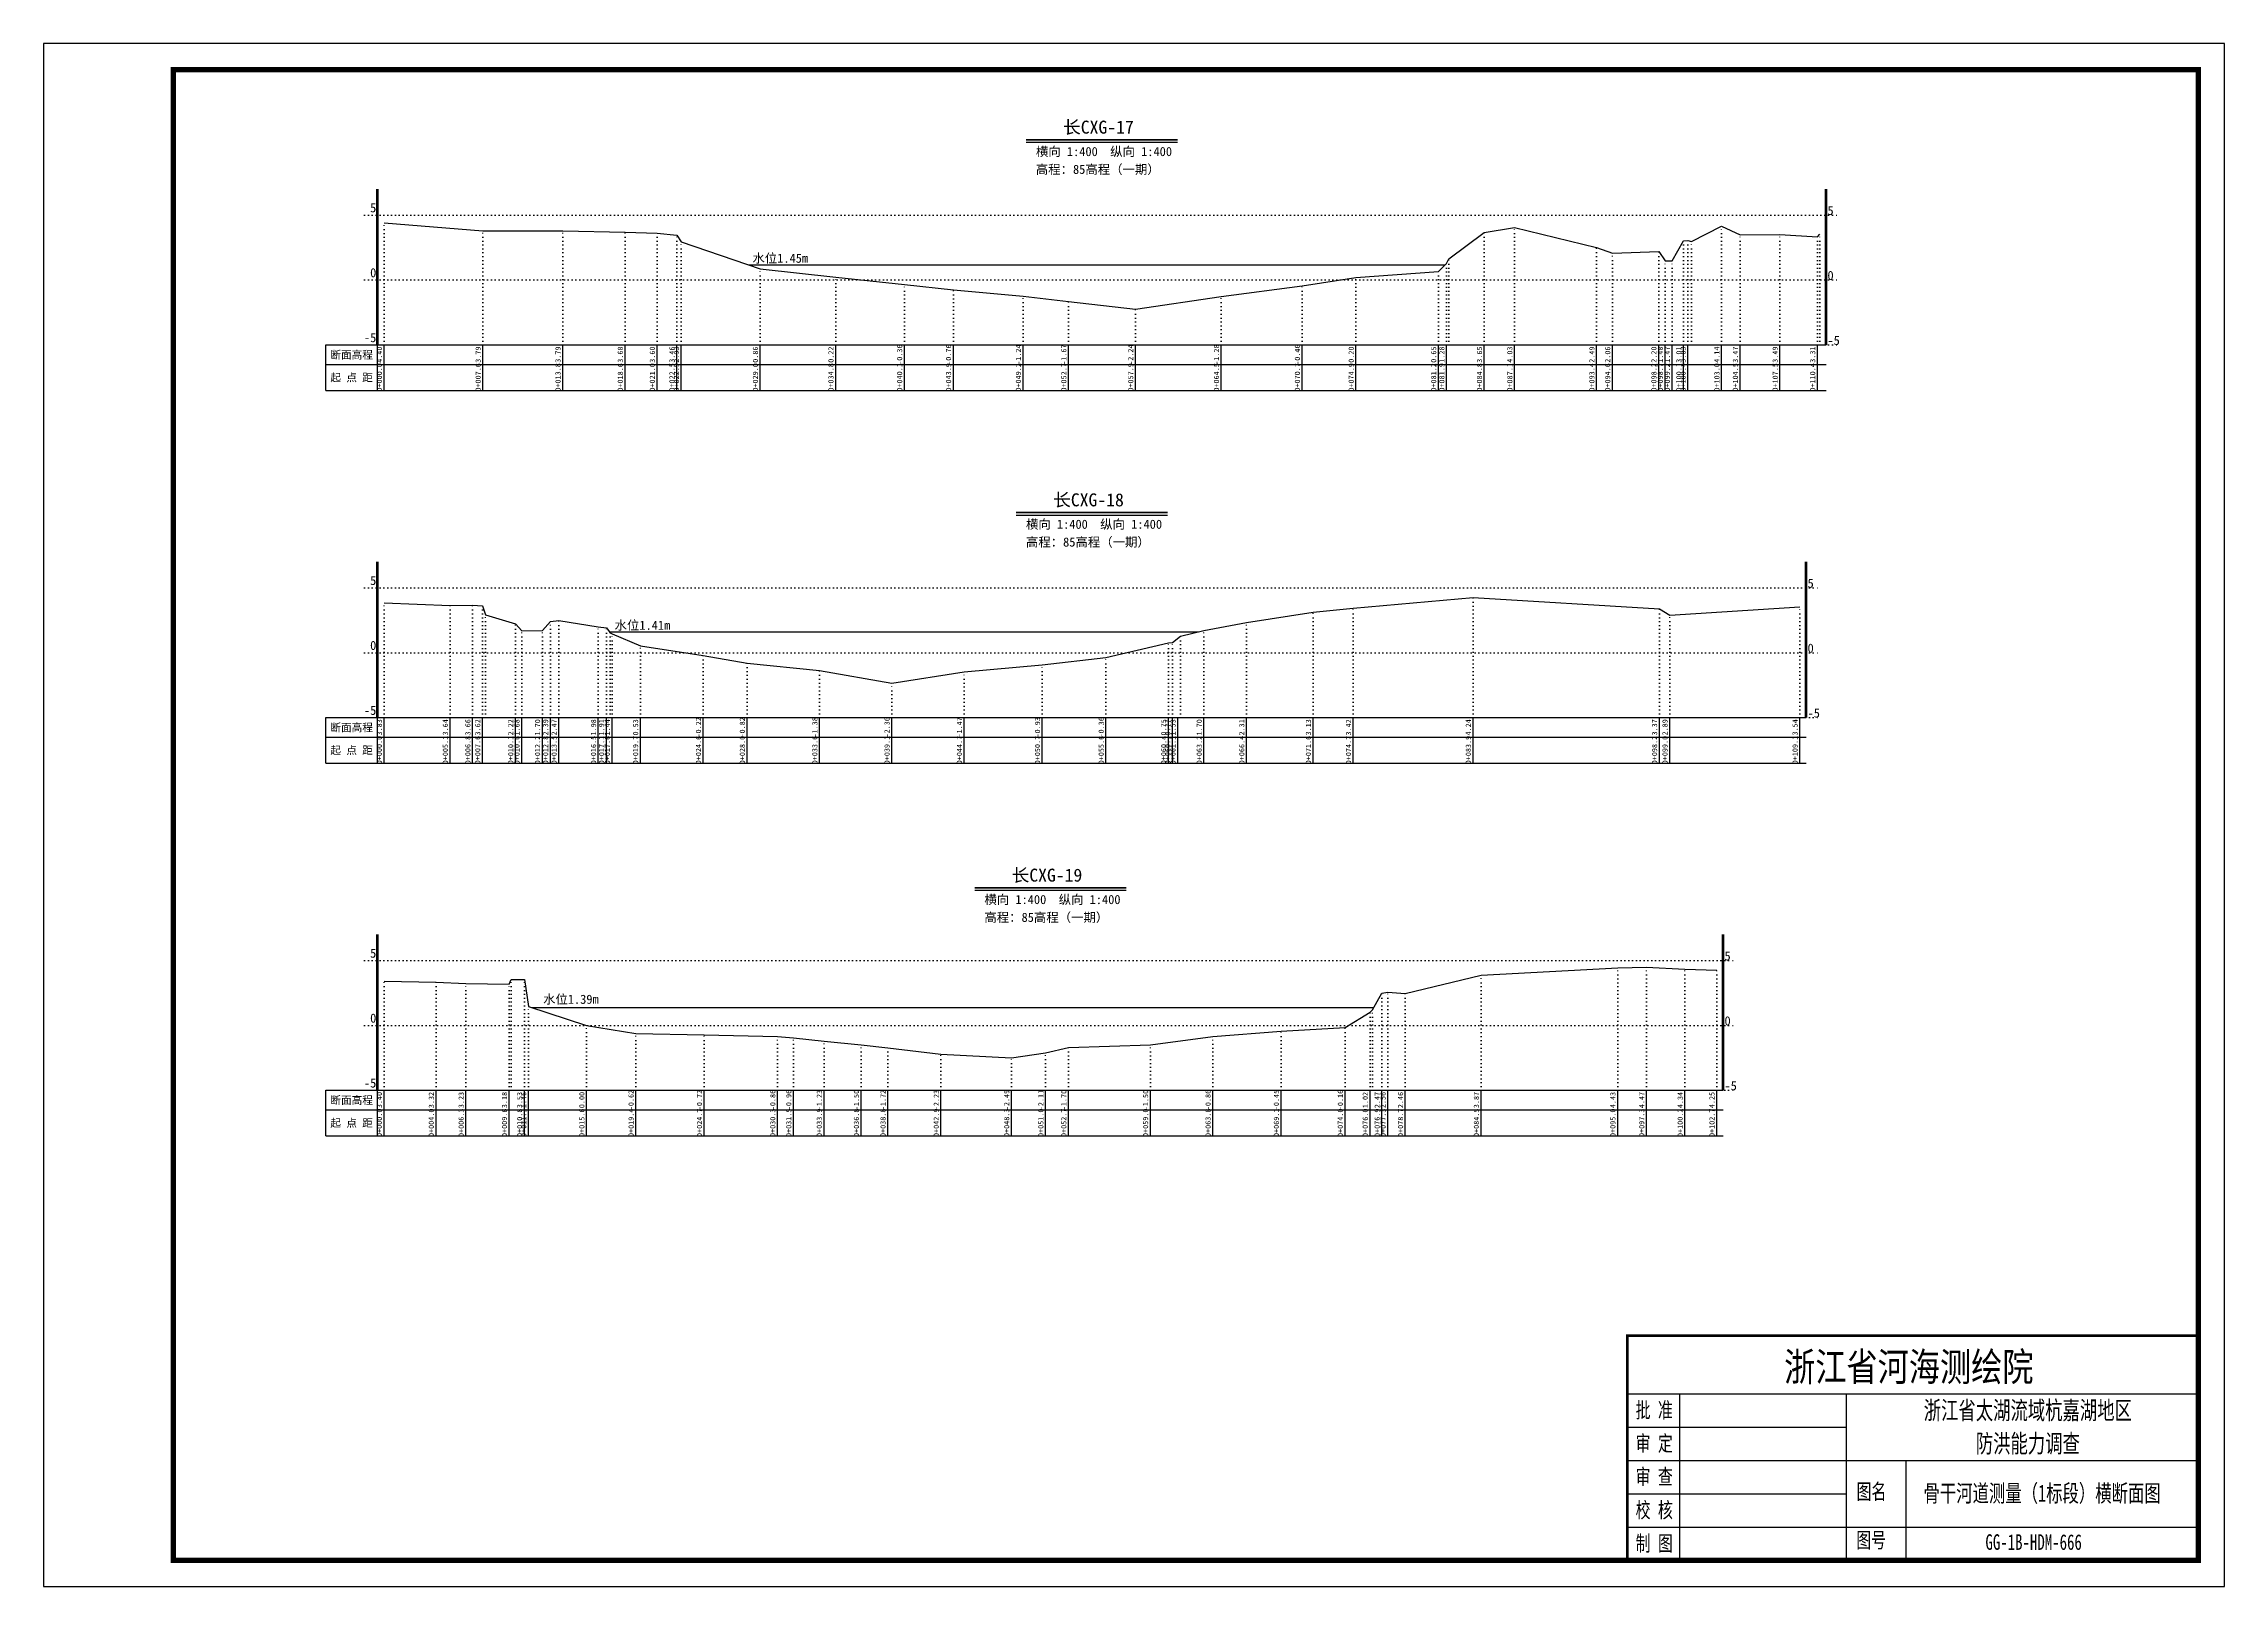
# Model space of a CAD drawing. Header units: millimetres. Extents: x 519117 to 521788, y 3371934 to 3372232.
# Drawn here: x 521368.3 to 521788.3, y 3371934.6 to 3372231.6 of the extents above; entities that cross this region are included whole.
import ezdxf
from ezdxf.enums import TextEntityAlignment as Align

# ---------------------------------------------------------------- set-up
doc = ezdxf.new("R2010")
doc.units = ezdxf.units.MM
doc.header["$LTSCALE"] = 0.4
doc.header["$MEASUREMENT"] = 0
doc.linetypes.add('X4', pattern=[1.6, 0, -1.6])
for name, color, linetype in [('DMX', 1, 'Continuous'), ('TEXT', 7, 'Continuous'), ('zdm1', 5, 'Continuous'), ('ZDMT5', 3, 'Continuous'), ('图层1', 4, 'Continuous'), ('图框', 7, 'Continuous'), ('断面名称', 5, 'Continuous'), ('比例尺', 3, 'Continuous')]:
    doc.layers.add(name, color=color, linetype=linetype)
doc.styles.add('HDM', font='仿宋_GB2312.ttf')
doc.styles.add('tk2', font='SimSun.ttf', dxfattribs={"width": 0.8})

msp = doc.modelspace()

# ---------------------------------------------------------------- linework, layer by layer
at = {"lineweight": 100, "const_width": 0.5}
msp.add_lwpolyline([(521783.26, 3371982.88), (521673.26, 3371982.88), (521673.26, 3371939.6), (521783.26, 3371939.6), (521783.26, 3371982.88)], dxfattribs=at)
at = {"layer": 'DMX', "linetype": 'Continuous', "flags": 128}
for points in [[(521433.84, 3372197.1), (521452.87, 3372195.58), (521468.24, 3372195.58), (521480.24, 3372195.3), (521486.42, 3372195.1), (521490.19, 3372194.75), (521491.07, 3372193.43), (521506.27, 3372188.25), (521520.82, 3372186.65), (521534.04, 3372185.2), (521543.47, 3372184.2), (521556.92, 3372183), (521565.67, 3372181.93), (521578.54, 3372180.5), (521595.07, 3372182.9), (521610.64, 3372184.95), (521621.02, 3372186.6), (521636.89, 3372187.73), (521638.47, 3372189.3), (521638.92, 3372190.2), (521645.72, 3372195.23), (521651.57, 3372196.18), (521667.37, 3372192.33), (521670.42, 3372191.25), (521679.32, 3372191.6), (521680.54, 3372189.8), (521681.89, 3372189.78), (521684.12, 3372193.63), (521684.94, 3372193.68), (521685.62, 3372193.5), (521691.44, 3372196.45), (521694.99, 3372194.78), (521702.67, 3372194.83), (521709.89, 3372194.38), (521710.32, 3372194.9)], [(521433.84, 3372123.93), (521446.54, 3372123.45), (521450.89, 3372123.5), (521452.79, 3372123.4), (521453.39, 3372121.63), (521459.14, 3372119.9), (521460.34, 3372118.55), (521464.32, 3372118.6), (521465.87, 3372120.33), (521467.49, 3372120.53), (521475.09, 3372119.3), (521476.64, 3372119.13), (521477.37, 3372118.15), (521477.74, 3372117.95), (521483.19, 3372115.68), (521495.29, 3372113.8), (521503.74, 3372112.3), (521517.72, 3372110.9), (521531.62, 3372108.45), (521545.54, 3372110.68), (521560.59, 3372112.03), (521572.87, 3372113.45), (521584.89, 3372116.23), (521585.67, 3372116.28), (521587.19, 3372117.55), (521587.19, 3372117.55), (521591.74, 3372118.6), (521599.94, 3372120.13), (521612.77, 3372122.18), (521620.49, 3372122.9), (521643.57, 3372124.95), (521679.44, 3372122.78), (521681.44, 3372121.58), (521706.49, 3372123.2)], [(521433.84, 3372051.1), (521443.84, 3372050.9), (521449.59, 3372050.68), (521457.94, 3372050.55), (521458.34, 3372051.43), (521460.87, 3372051.43), (521461.64, 3372046.25), (521472.84, 3372042.6), (521482.32, 3372041.05), (521495.49, 3372040.8), (521509.62, 3372040.45), (521512.69, 3372040.2), (521518.57, 3372039.53), (521525.72, 3372038.85), (521530.84, 3372038.3), (521541.09, 3372037.03), (521554.67, 3372036.38), (521561.24, 3372037.33), (521565.67, 3372038.35), (521581.42, 3372038.85), (521593.44, 3372040.45), (521606.59, 3372041.48), (521618.92, 3372042.2), (521623.72, 3372045.15), (521624.22, 3372045.6), (521626.02, 3372048.78), (521627.14, 3372049), (521630.52, 3372048.75), (521645.12, 3372052.28), (521671.42, 3372053.68), (521676.97, 3372053.78), (521684.37, 3372053.45), (521690.49, 3372053.23)]]:
    msp.add_lwpolyline(points, dxfattribs=at)
at = {"layer": 'TEXT', "color": 0}
for p, q in [((521673.26, 3371971.68, 0), (521783.26, 3371971.68, 0)), ((521683.35, 3371971.68, 0), (521683.35, 3371946.02, 0)), ((521715.43, 3371971.68, 0), (521715.43, 3371946.02, 0)), ((521673.26, 3371965.27, 0), (521715.43, 3371965.27, 0)), ((521673.26, 3371958.85, 0), (521715.43, 3371958.85, 0)), ((521715.43, 3371958.85, 0), (521783.26, 3371958.85, 0)), ((521726.92, 3371958.85, 0), (521726.92, 3371939.6, 0)), ((521673.26, 3371952.43, 0), (521715.43, 3371952.43, 0)), ((521673.26, 3371946.02, 0), (521783.26, 3371946.02, 0)), ((521683.35, 3371946.02, 0), (521683.35, 3371939.6, 0)), ((521715.43, 3371946.02, 0), (521715.43, 3371939.6, 0))]:
    msp.add_line(p, q, dxfattribs=at)
at = {"layer": 'zdm1', "linetype": 'Continuous'}
for p, q in [((521432.47, 3372173.6), (521432.47, 3372203.6)), ((521432.72, 3372173.6), (521432.72, 3372203.6)), ((521711.44, 3372173.6), (521711.44, 3372203.6)), ((521711.69, 3372173.6), (521711.69, 3372203.6)), ((521422.59, 3372164.85), (521422.59, 3372173.6)), ((521422.59, 3372173.6), (521433.84, 3372173.6)), ((521432.59, 3372164.85), (521432.59, 3372173.6)), ((521433.84, 3372173.6), (521711.57, 3372173.6)), ((521422.59, 3372169.85), (521711.57, 3372169.85)), ((521422.59, 3372164.85), (521711.57, 3372164.85)), ((521432.47, 3372101.85), (521432.47, 3372131.85)), ((521432.72, 3372101.85), (521432.72, 3372131.85)), ((521707.62, 3372101.85), (521707.62, 3372131.85)), ((521707.87, 3372101.85), (521707.87, 3372131.85)), ((521422.59, 3372093.1), (521422.59, 3372101.85)), ((521422.59, 3372101.85), (521433.84, 3372101.85)), ((521432.59, 3372093.1), (521432.59, 3372101.85)), ((521433.84, 3372101.85), (521707.74, 3372101.85)), ((521422.59, 3372098.1), (521707.74, 3372098.1)), ((521422.59, 3372093.1), (521707.74, 3372093.1)), ((521432.47, 3372030.1), (521432.47, 3372060.1)), ((521432.72, 3372030.1), (521432.72, 3372060.1)), ((521691.62, 3372030.1), (521691.62, 3372060.1)), ((521691.87, 3372030.1), (521691.87, 3372060.1)), ((521422.59, 3372021.35), (521422.59, 3372030.1)), ((521422.59, 3372030.1), (521433.84, 3372030.1)), ((521432.59, 3372021.35), (521432.59, 3372030.1)), ((521433.84, 3372030.1), (521691.74, 3372030.1)), ((521422.59, 3372026.35), (521691.74, 3372026.35)), ((521422.59, 3372021.35), (521691.74, 3372021.35))]:
    msp.add_line(p, q, dxfattribs=at)
at = {"layer": 'zdm1', "linetype": 'X4'}
for p, q in [((521430.09, 3372198.6), (521714.07, 3372198.6)), ((521430.09, 3372186.1), (521714.07, 3372186.1)), ((521430.09, 3372173.6), (521714.07, 3372173.6)), ((521430.09, 3372126.85), (521710.24, 3372126.85)), ((521430.09, 3372114.35), (521710.24, 3372114.35)), ((521430.09, 3372101.85), (521710.24, 3372101.85)), ((521430.09, 3372055.1), (521694.24, 3372055.1)), ((521430.09, 3372042.6), (521694.24, 3372042.6)), ((521430.09, 3372030.1), (521694.24, 3372030.1))]:
    msp.add_line(p, q, dxfattribs=at)
at = {"layer": 'zdm1', "linetype": 'Continuous', "flags": 128}
for points in [[(521432.59, 3372201.1, 0.25, 0.25, 0), (521432.59, 3372203.6, 0.25, 0.25, 0)], [(521711.57, 3372201.1, 0.25, 0.25, 0), (521711.57, 3372203.6, 0.25, 0.25, 0)], [(521432.59, 3372196.1, 0.25, 0.25, 0), (521432.59, 3372198.6, 0.25, 0.25, 0)], [(521711.57, 3372196.1, 0.25, 0.25, 0), (521711.57, 3372198.6, 0.25, 0.25, 0)], [(521432.59, 3372191.1, 0.25, 0.25, 0), (521432.59, 3372193.6, 0.25, 0.25, 0)], [(521711.57, 3372191.1, 0.25, 0.25, 0), (521711.57, 3372193.6, 0.25, 0.25, 0)], [(521432.59, 3372186.1, 0.25, 0.25, 0), (521432.59, 3372188.6, 0.25, 0.25, 0)], [(521711.57, 3372186.1, 0.25, 0.25, 0), (521711.57, 3372188.6, 0.25, 0.25, 0)], [(521432.59, 3372181.1, 0.25, 0.25, 0), (521432.59, 3372183.6, 0.25, 0.25, 0)], [(521711.57, 3372181.1, 0.25, 0.25, 0), (521711.57, 3372183.6, 0.25, 0.25, 0)], [(521432.59, 3372176.1, 0.25, 0.25, 0), (521432.59, 3372178.6, 0.25, 0.25, 0)], [(521711.57, 3372176.1, 0.25, 0.25, 0), (521711.57, 3372178.6, 0.25, 0.25, 0)], [(521432.59, 3372129.35, 0.25, 0.25, 0), (521432.59, 3372131.85, 0.25, 0.25, 0)], [(521707.74, 3372129.35, 0.25, 0.25, 0), (521707.74, 3372131.85, 0.25, 0.25, 0)], [(521432.59, 3372124.35, 0.25, 0.25, 0), (521432.59, 3372126.85, 0.25, 0.25, 0)], [(521707.74, 3372124.35, 0.25, 0.25, 0), (521707.74, 3372126.85, 0.25, 0.25, 0)], [(521432.59, 3372119.35, 0.25, 0.25, 0), (521432.59, 3372121.85, 0.25, 0.25, 0)], [(521707.74, 3372119.35, 0.25, 0.25, 0), (521707.74, 3372121.85, 0.25, 0.25, 0)], [(521432.59, 3372114.35, 0.25, 0.25, 0), (521432.59, 3372116.85, 0.25, 0.25, 0)], [(521707.74, 3372114.35, 0.25, 0.25, 0), (521707.74, 3372116.85, 0.25, 0.25, 0)], [(521432.59, 3372109.35, 0.25, 0.25, 0), (521432.59, 3372111.85, 0.25, 0.25, 0)], [(521707.74, 3372109.35, 0.25, 0.25, 0), (521707.74, 3372111.85, 0.25, 0.25, 0)], [(521432.59, 3372104.35, 0.25, 0.25, 0), (521432.59, 3372106.85, 0.25, 0.25, 0)], [(521707.74, 3372104.35, 0.25, 0.25, 0), (521707.74, 3372106.85, 0.25, 0.25, 0)], [(521432.59, 3372057.6, 0.25, 0.25, 0), (521432.59, 3372060.1, 0.25, 0.25, 0)], [(521691.74, 3372057.6, 0.25, 0.25, 0), (521691.74, 3372060.1, 0.25, 0.25, 0)], [(521432.59, 3372052.6, 0.25, 0.25, 0), (521432.59, 3372055.1, 0.25, 0.25, 0)], [(521691.74, 3372052.6, 0.25, 0.25, 0), (521691.74, 3372055.1, 0.25, 0.25, 0)], [(521432.59, 3372047.6, 0.25, 0.25, 0), (521432.59, 3372050.1, 0.25, 0.25, 0)], [(521691.74, 3372047.6, 0.25, 0.25, 0), (521691.74, 3372050.1, 0.25, 0.25, 0)], [(521432.59, 3372042.6, 0.25, 0.25, 0), (521432.59, 3372045.1, 0.25, 0.25, 0)], [(521691.74, 3372042.6, 0.25, 0.25, 0), (521691.74, 3372045.1, 0.25, 0.25, 0)], [(521432.59, 3372037.6, 0.25, 0.25, 0), (521432.59, 3372040.1, 0.25, 0.25, 0)], [(521691.74, 3372037.6, 0.25, 0.25, 0), (521691.74, 3372040.1, 0.25, 0.25, 0)], [(521432.59, 3372032.6, 0.25, 0.25, 0), (521432.59, 3372035.1, 0.25, 0.25, 0)], [(521691.74, 3372032.6, 0.25, 0.25, 0), (521691.74, 3372035.1, 0.25, 0.25, 0)]]:
    msp.add_lwpolyline(points, format="xyseb", dxfattribs=at)
at = {"layer": 'ZDMT5', "linetype": 'X4'}
for p, q in [((521433.84, 3372173.6), (521433.84, 3372197.1)), ((521452.87, 3372173.6), (521452.87, 3372195.58)), ((521468.24, 3372173.6), (521468.24, 3372195.58)), ((521480.24, 3372173.6), (521480.24, 3372195.3)), ((521486.42, 3372173.6), (521486.42, 3372195.1)), ((521490.19, 3372173.6), (521490.19, 3372194.75)), ((521491.07, 3372173.6), (521491.07, 3372193.43)), ((521645.72, 3372173.6), (521645.72, 3372195.23)), ((521651.57, 3372173.6), (521651.57, 3372196.18)), ((521684.12, 3372173.6), (521684.12, 3372193.63)), ((521684.94, 3372173.6), (521684.94, 3372193.68)), ((521685.62, 3372173.6), (521685.62, 3372193.5)), ((521691.44, 3372173.6), (521691.44, 3372196.45)), ((521694.99, 3372173.6), (521694.99, 3372194.78)), ((521702.67, 3372173.6), (521702.67, 3372194.83)), ((521709.89, 3372173.6), (521709.89, 3372194.38)), ((521710.32, 3372173.6), (521710.32, 3372194.9)), ((521638.47, 3372173.6), (521638.47, 3372189.3)), ((521638.92, 3372173.6), (521638.92, 3372190.2)), ((521667.37, 3372173.6), (521667.37, 3372192.33)), ((521670.42, 3372173.6), (521670.42, 3372191.25)), ((521679.32, 3372173.6), (521679.32, 3372191.6)), ((521680.54, 3372173.6), (521680.54, 3372189.8)), ((521681.89, 3372173.6), (521681.89, 3372189.78)), ((521506.27, 3372173.6), (521506.27, 3372188.25)), ((521520.82, 3372173.6), (521520.82, 3372186.65)), ((521534.04, 3372173.6), (521534.04, 3372185.2)), ((521543.47, 3372173.6), (521543.47, 3372184.2)), ((521610.64, 3372173.6), (521610.64, 3372184.95)), ((521621.02, 3372173.6), (521621.02, 3372186.6)), ((521636.89, 3372173.6), (521636.89, 3372187.73)), ((521556.92, 3372173.6), (521556.92, 3372183)), ((521565.67, 3372173.6), (521565.67, 3372181.93)), ((521578.54, 3372173.6), (521578.54, 3372180.5)), ((521595.07, 3372173.6), (521595.07, 3372182.9)), ((521433.84, 3372101.85), (521433.84, 3372123.93)), ((521446.54, 3372101.85), (521446.54, 3372123.45)), ((521450.89, 3372101.85), (521450.89, 3372123.5)), ((521452.79, 3372101.85), (521452.79, 3372123.4)), ((521453.39, 3372101.85), (521453.39, 3372121.63)), ((521612.77, 3372101.85), (521612.77, 3372122.18)), ((521620.49, 3372101.85), (521620.49, 3372122.9)), ((521643.57, 3372101.85), (521643.57, 3372124.95)), ((521679.44, 3372101.85), (521679.44, 3372122.78)), ((521681.44, 3372101.85), (521681.44, 3372121.58)), ((521706.49, 3372101.85), (521706.49, 3372123.2)), ((521459.14, 3372101.85), (521459.14, 3372119.9)), ((521460.34, 3372101.85), (521460.34, 3372118.55)), ((521464.32, 3372101.85), (521464.32, 3372118.6)), ((521465.87, 3372101.85), (521465.87, 3372120.33)), ((521467.49, 3372101.85), (521467.49, 3372120.53)), ((521475.09, 3372101.85), (521475.09, 3372119.3)), ((521476.64, 3372101.85), (521476.64, 3372119.13)), ((521477.37, 3372101.85), (521477.37, 3372118.15)), ((521477.74, 3372101.85), (521477.74, 3372117.95)), ((521587.19, 3372101.85), (521587.19, 3372117.55)), ((521591.74, 3372101.85), (521591.74, 3372118.6)), ((521599.94, 3372101.85), (521599.94, 3372120.13)), ((521483.19, 3372101.85), (521483.19, 3372115.68)), ((521495.29, 3372101.85), (521495.29, 3372113.8)), ((521572.87, 3372101.85), (521572.87, 3372113.45)), ((521584.89, 3372101.85), (521584.89, 3372116.23)), ((521585.67, 3372101.85), (521585.67, 3372116.28)), ((521503.74, 3372101.85), (521503.74, 3372112.3)), ((521517.72, 3372101.85), (521517.72, 3372110.9)), ((521545.54, 3372101.85), (521545.54, 3372110.68)), ((521560.59, 3372101.85), (521560.59, 3372112.03)), ((521531.62, 3372101.85), (521531.62, 3372108.45)), ((521433.84, 3372030.1), (521433.84, 3372051.1)), ((521443.84, 3372030.1), (521443.84, 3372050.9)), ((521449.59, 3372030.1), (521449.59, 3372050.68)), ((521457.94, 3372030.1), (521457.94, 3372050.55)), ((521458.34, 3372030.1), (521458.34, 3372051.43)), ((521460.87, 3372030.1), (521460.87, 3372051.43)), ((521645.12, 3372030.1), (521645.12, 3372052.28)), ((521671.42, 3372030.1), (521671.42, 3372053.68)), ((521676.97, 3372030.1), (521676.97, 3372053.78)), ((521684.37, 3372030.1), (521684.37, 3372053.45)), ((521690.49, 3372030.1), (521690.49, 3372053.23)), ((521461.64, 3372030.1), (521461.64, 3372046.25)), ((521624.22, 3372030.1), (521624.22, 3372045.6)), ((521626.02, 3372030.1), (521626.02, 3372048.78)), ((521627.14, 3372030.1), (521627.14, 3372049)), ((521630.52, 3372030.1), (521630.52, 3372048.75)), ((521472.84, 3372030.1), (521472.84, 3372042.6)), ((521606.59, 3372030.1), (521606.59, 3372041.48)), ((521618.92, 3372030.1), (521618.92, 3372042.2)), ((521623.72, 3372030.1), (521623.72, 3372045.15)), ((521482.32, 3372030.1), (521482.32, 3372041.05)), ((521495.49, 3372030.1), (521495.49, 3372040.8)), ((521509.62, 3372030.1), (521509.62, 3372040.45)), ((521512.69, 3372030.1), (521512.69, 3372040.2)), ((521518.57, 3372030.1), (521518.57, 3372039.53)), ((521525.72, 3372030.1), (521525.72, 3372038.85)), ((521530.84, 3372030.1), (521530.84, 3372038.3)), ((521561.24, 3372030.1), (521561.24, 3372037.33)), ((521565.67, 3372030.1), (521565.67, 3372038.35)), ((521581.42, 3372030.1), (521581.42, 3372038.85)), ((521593.44, 3372030.1), (521593.44, 3372040.45)), ((521541.09, 3372030.1), (521541.09, 3372037.03)), ((521554.67, 3372030.1), (521554.67, 3372036.38))]:
    msp.add_line(p, q, dxfattribs=at)
at = {"layer": 'ZDMT5', "linetype": 'Continuous'}
for p, q in [((521433.84, 3372164.85), (521433.84, 3372173.6)), ((521452.87, 3372164.85), (521452.87, 3372173.6)), ((521468.24, 3372164.85), (521468.24, 3372173.6)), ((521480.24, 3372164.85), (521480.24, 3372173.6)), ((521486.42, 3372164.85), (521486.42, 3372173.6)), ((521490.19, 3372164.85), (521490.19, 3372173.6)), ((521491.07, 3372164.85), (521491.07, 3372173.6)), ((521506.27, 3372164.85), (521506.27, 3372173.6)), ((521520.82, 3372164.85), (521520.82, 3372173.6)), ((521534.04, 3372164.85), (521534.04, 3372173.6)), ((521543.47, 3372164.85), (521543.47, 3372173.6)), ((521556.92, 3372164.85), (521556.92, 3372173.6)), ((521565.67, 3372164.85), (521565.67, 3372173.6)), ((521578.54, 3372164.85), (521578.54, 3372173.6)), ((521595.07, 3372164.85), (521595.07, 3372173.6)), ((521610.64, 3372164.85), (521610.64, 3372173.6)), ((521621.02, 3372164.85), (521621.02, 3372173.6)), ((521636.89, 3372164.85), (521636.89, 3372173.6)), ((521638.47, 3372164.85), (521638.47, 3372173.6)), ((521645.72, 3372164.85), (521645.72, 3372173.6)), ((521651.57, 3372164.85), (521651.57, 3372173.6)), ((521667.37, 3372164.85), (521667.37, 3372173.6)), ((521670.42, 3372164.85), (521670.42, 3372173.6)), ((521679.32, 3372164.85), (521679.32, 3372173.6)), ((521680.54, 3372164.85), (521680.54, 3372173.6)), ((521681.89, 3372164.85), (521681.89, 3372173.6)), ((521684.12, 3372164.85), (521684.12, 3372173.6)), ((521684.94, 3372164.85), (521684.94, 3372173.6)), ((521691.44, 3372164.85), (521691.44, 3372173.6)), ((521694.99, 3372164.85), (521694.99, 3372173.6)), ((521702.67, 3372164.85), (521702.67, 3372173.6)), ((521709.89, 3372164.85), (521709.89, 3372173.6)), ((521433.84, 3372093.1), (521433.84, 3372101.85)), ((521446.54, 3372093.1), (521446.54, 3372101.85)), ((521450.89, 3372093.1), (521450.89, 3372101.85)), ((521452.79, 3372093.1), (521452.79, 3372101.85)), ((521459.14, 3372093.1), (521459.14, 3372101.85)), ((521460.34, 3372093.1), (521460.34, 3372101.85)), ((521464.32, 3372093.1), (521464.32, 3372101.85)), ((521465.87, 3372093.1), (521465.87, 3372101.85)), ((521467.49, 3372093.1), (521467.49, 3372101.85)), ((521475.09, 3372093.1), (521475.09, 3372101.85)), ((521476.64, 3372093.1), (521476.64, 3372101.85)), ((521477.74, 3372093.1), (521477.74, 3372101.85)), ((521483.19, 3372093.1), (521483.19, 3372101.85)), ((521495.29, 3372093.1), (521495.29, 3372101.85)), ((521503.74, 3372093.1), (521503.74, 3372101.85)), ((521517.72, 3372093.1), (521517.72, 3372101.85)), ((521531.62, 3372093.1), (521531.62, 3372101.85)), ((521545.54, 3372093.1), (521545.54, 3372101.85)), ((521560.59, 3372093.1), (521560.59, 3372101.85)), ((521572.87, 3372093.1), (521572.87, 3372101.85)), ((521584.89, 3372093.1), (521584.89, 3372101.85)), ((521585.67, 3372093.1), (521585.67, 3372101.85)), ((521586.69, 3372093.1), (521586.69, 3372101.85)), ((521591.74, 3372093.1), (521591.74, 3372101.85)), ((521599.94, 3372093.1), (521599.94, 3372101.85)), ((521612.77, 3372093.1), (521612.77, 3372101.85)), ((521620.49, 3372093.1), (521620.49, 3372101.85)), ((521643.57, 3372093.1), (521643.57, 3372101.85)), ((521679.44, 3372093.1), (521679.44, 3372101.85)), ((521681.44, 3372093.1), (521681.44, 3372101.85)), ((521706.49, 3372093.1), (521706.49, 3372101.85)), ((521433.84, 3372021.35), (521433.84, 3372030.1)), ((521443.84, 3372021.35), (521443.84, 3372030.1)), ((521449.59, 3372021.35), (521449.59, 3372030.1)), ((521457.94, 3372021.35), (521457.94, 3372030.1)), ((521460.87, 3372021.35), (521460.87, 3372030.1)), ((521461.64, 3372021.35), (521461.64, 3372030.1)), ((521472.84, 3372021.35), (521472.84, 3372030.1)), ((521482.32, 3372021.35), (521482.32, 3372030.1)), ((521495.49, 3372021.35), (521495.49, 3372030.1)), ((521509.62, 3372021.35), (521509.62, 3372030.1)), ((521512.69, 3372021.35), (521512.69, 3372030.1)), ((521518.57, 3372021.35), (521518.57, 3372030.1)), ((521525.72, 3372021.35), (521525.72, 3372030.1)), ((521530.84, 3372021.35), (521530.84, 3372030.1)), ((521541.09, 3372021.35), (521541.09, 3372030.1)), ((521554.67, 3372021.35), (521554.67, 3372030.1)), ((521561.24, 3372021.35), (521561.24, 3372030.1)), ((521565.67, 3372021.35), (521565.67, 3372030.1)), ((521581.42, 3372021.35), (521581.42, 3372030.1)), ((521593.44, 3372021.35), (521593.44, 3372030.1)), ((521606.59, 3372021.35), (521606.59, 3372030.1)), ((521618.92, 3372021.35), (521618.92, 3372030.1)), ((521623.72, 3372021.35), (521623.72, 3372030.1)), ((521626.02, 3372021.35), (521626.02, 3372030.1)), ((521627.14, 3372021.35), (521627.14, 3372030.1)), ((521630.52, 3372021.35), (521630.52, 3372030.1)), ((521645.12, 3372021.35), (521645.12, 3372030.1)), ((521671.42, 3372021.35), (521671.42, 3372030.1)), ((521676.97, 3372021.35), (521676.97, 3372030.1)), ((521684.37, 3372021.35), (521684.37, 3372030.1)), ((521690.49, 3372021.35), (521690.49, 3372030.1))]:
    msp.add_line(p, q, dxfattribs=at)
at = {"layer": '图层1', "color": 6, "linetype": 'Continuous', "flags": 128}
for points in [[(521504.06, 3372189), (521638.17, 3372189)], [(521477.21, 3372118.36), (521590.68, 3372118.36)], [(521462.2, 3372046.07), (521624.48, 3372046.07)]]:
    msp.add_lwpolyline(points, dxfattribs=at)
at = {"layer": '图框', "flags": 128}
msp.add_lwpolyline([(521368.26, 3371934.6), (521788.26, 3371934.6), (521788.26, 3372231.6), (521368.26, 3372231.6)], close=True, dxfattribs=at)
at = {"layer": '图框', "const_width": 1, "flags": 128}
msp.add_lwpolyline([(521393.26, 3371939.6), (521783.26, 3371939.6), (521783.26, 3372226.6), (521393.26, 3372226.6)], close=True, dxfattribs=at)
at = {"layer": '比例尺', "color": 3, "linetype": 'Continuous', "lineweight": 40}
for p, q in [((521557.52, 3372213.1), (521586.64, 3372213.1)), ((521555.6, 3372141.35), (521584.73, 3372141.35)), ((521547.6, 3372069.1), (521576.73, 3372069.1))]:
    msp.add_line(p, q, dxfattribs=at)
at = {"layer": '比例尺', "color": 3, "linetype": 'Continuous'}
for p, q in [((521557.52, 3372212.6), (521586.64, 3372212.6)), ((521555.6, 3372140.85), (521584.73, 3372140.85)), ((521547.6, 3372068.6), (521576.73, 3372068.6))]:
    msp.add_line(p, q, dxfattribs=at)

# ---------------------------------------------------------------- texts
at = {"layer": 'TEXT', "color": 7, "ltscale": 8, "style": 'tk2'}
for tag, p, s, height, width in [('浙江省河海测绘院', (521703.48, 3371974.12, 0), '（单位名称）', 5.5, 0.8), ('批 准', (521674.88, 3371967.05, 0), '批准', 3, 0.7), ('审 定', (521674.88, 3371960.64, 0), '审定', 3, 0.7), ('审 查', (521674.88, 3371954.22, 0), '审 查', 3, 0.7), ('图名', (521717.42, 3371951.35, 0), '审查', 3, 0.7), ('校 核', (521674.88, 3371947.8, 0), '校 核', 3, 0.7), ('制 图', (521674.88, 3371941.39, 0), '制 图', 3, 0.7), ('图号', (521717.37, 3371942.02, 0), '图号', 3, 0.7)]:
    msp.add_attdef(tag, p, s, height=height, dxfattribs=dict(at, width=width))
at = {"layer": 'TEXT', "color": 0, "style": 'tk2', "width": 0.7}
for tag, text, height, p in [('浙江省太湖流域杭嘉湖地区', '浙江省太湖流域杭嘉湖地区', 3.5, (521750.41, 3371968.5, -206.67)), ('防洪能力调查', '防洪能力调查', 3.5, (521750.41, 3371962.11, -206.67)), ('骨干河道测量（1标段）横断面图', '骨干河道测量（1标段）横断面图', 3.3, (521753.16, 3371952.53, -206.67)), ('GG-1B-HDM-666', 'GG-1B-HDM-001', 3, (521751.53, 3371943.13, -206.67))]:
    msp.add_attdef(tag, text=text, height=height, dxfattribs=at).set_placement(p, align=Align.MIDDLE_CENTER)
at = {"layer": 'zdm1', "linetype": 'Continuous', "style": 'HDM'}
for s, p in [('5', (521432.34, 3372198.6)), ('0', (521432.34, 3372186.1)), ('-5', (521432.34, 3372173.6)), ('5', (521432.34, 3372126.85)), ('0', (521432.34, 3372114.35)), ('-5', (521432.34, 3372101.85)), ('5', (521432.34, 3372055.1)), ('0', (521432.34, 3372042.6)), ('-5', (521432.34, 3372030.1))]:
    msp.add_text(s, height=1.75, dxfattribs=at).set_placement(p, align=Align.BOTTOM_RIGHT)
for s, p in [('5', (521711.82, 3372198.6)), ('0', (521711.82, 3372186.1)), ('-5', (521711.82, 3372173.6)), ('5', (521707.99, 3372126.85)), ('0', (521707.99, 3372114.35)), ('-5', (521707.99, 3372101.85)), ('5', (521691.99, 3372055.1)), ('0', (521691.99, 3372042.6)), ('-5', (521691.99, 3372030.1))]:
    msp.add_text(s, height=1.75, dxfattribs=at).set_placement(p)
for s, p in [('断面高程', (521427.59, 3372171.73)), ('起 点 距', (521427.59, 3372167.35)), ('断面高程', (521427.59, 3372099.98)), ('起 点 距', (521427.59, 3372095.6)), ('断面高程', (521427.59, 3372028.23)), ('起 点 距', (521427.59, 3372023.85))]:
    msp.add_text(s, height=1.5, dxfattribs=at).set_placement(p, align=Align.MIDDLE)
at = {"layer": 'ZDMT5', "linetype": 'Continuous', "style": 'HDM'}
for s, p in [('4.40', (521433.72, 3372171.73)), ('3.79', (521452.74, 3372171.73)), ('3.79', (521468.12, 3372171.73)), ('3.68', (521480.12, 3372171.73)), ('3.60', (521486.29, 3372171.73)), ('3.46', (521490.07, 3372171.73)), ('2.93', (521490.94, 3372171.73)), ('0.86', (521506.14, 3372171.73)), ('0.22', (521520.69, 3372171.73)), ('-0.36', (521533.92, 3372171.73)), ('-0.76', (521543.34, 3372171.73)), ('-1.24', (521556.79, 3372171.73)), ('-1.67', (521565.54, 3372171.73)), ('-2.24', (521578.42, 3372171.73)), ('-1.28', (521594.94, 3372171.73)), ('-0.46', (521610.52, 3372171.73)), ('0.20', (521620.89, 3372171.73)), ('0.65', (521636.77, 3372171.73)), ('1.28', (521638.34, 3372171.73)), ('3.65', (521645.59, 3372171.73)), ('4.03', (521651.44, 3372171.73)), ('2.49', (521667.24, 3372171.73)), ('2.06', (521670.29, 3372171.73)), ('2.20', (521679.19, 3372171.73)), ('1.48', (521680.42, 3372171.73)), ('1.47', (521681.77, 3372171.73)), ('3.01', (521683.99, 3372171.73)), ('3.03', (521684.82, 3372171.73)), ('4.14', (521691.32, 3372171.73)), ('3.47', (521694.87, 3372171.73)), ('3.49', (521702.54, 3372171.73)), ('3.31', (521709.77, 3372171.73)), ('0+000.0', (521433.72, 3372167.35)), ('0+007.6', (521452.74, 3372167.35)), ('0+013.8', (521468.12, 3372167.35)), ('0+018.6', (521480.12, 3372167.35)), ('0+021.0', (521486.29, 3372167.35)), ('0+022.5', (521490.07, 3372167.35)), ('0+022.9', (521490.94, 3372167.35)), ('0+029.0', (521506.14, 3372167.35)), ('0+034.8', (521520.69, 3372167.35)), ('0+040.1', (521533.92, 3372167.35)), ('0+043.9', (521543.34, 3372167.35)), ('0+049.2', (521556.79, 3372167.35)), ('0+052.7', (521565.54, 3372167.35)), ('0+057.9', (521578.42, 3372167.35)), ('0+064.5', (521594.94, 3372167.35)), ('0+070.7', (521610.52, 3372167.35)), ('0+074.9', (521620.89, 3372167.35)), ('0+081.2', (521636.77, 3372167.35)), ('0+081.9', (521638.34, 3372167.35)), ('0+084.8', (521645.59, 3372167.35)), ('0+087.1', (521651.44, 3372167.35)), ('0+093.4', (521667.24, 3372167.35)), ('0+094.6', (521670.29, 3372167.35)), ('0+098.2', (521679.19, 3372167.35)), ('0+098.7', (521680.42, 3372167.35)), ('0+099.2', (521681.77, 3372167.35)), ('0+100.1', (521683.99, 3372167.35)), ('0+100.4', (521684.82, 3372167.35)), ('0+103.0', (521691.32, 3372167.35)), ('0+104.5', (521694.87, 3372167.35)), ('0+107.5', (521702.54, 3372167.35)), ('0+110.4', (521709.77, 3372167.35)), ('3.83', (521433.72, 3372099.98)), ('3.64', (521446.42, 3372099.98)), ('3.66', (521450.77, 3372099.98)), ('3.62', (521452.67, 3372099.98)), ('2.22', (521459.02, 3372099.98)), ('1.68', (521460.22, 3372099.98)), ('1.70', (521464.19, 3372099.98)), ('2.39', (521465.74, 3372099.98)), ('2.47', (521467.37, 3372099.98)), ('1.98', (521474.97, 3372099.98)), ('1.91', (521476.52, 3372099.98)), ('1.44', (521477.62, 3372099.98)), ('0.53', (521483.07, 3372099.98)), ('-0.22', (521495.17, 3372099.98)), ('-0.82', (521503.62, 3372099.98)), ('-1.38', (521517.59, 3372099.98)), ('-2.36', (521531.49, 3372099.98)), ('-1.47', (521545.42, 3372099.98)), ('-0.93', (521560.47, 3372099.98)), ('-0.36', (521572.74, 3372099.98)), ('0.75', (521584.77, 3372099.98)), ('0.77', (521585.54, 3372099.98)), ('1.53', (521586.57, 3372099.98)), ('1.70', (521591.62, 3372099.98)), ('2.31', (521599.82, 3372099.98)), ('3.13', (521612.64, 3372099.98)), ('3.42', (521620.37, 3372099.98)), ('4.24', (521643.44, 3372099.98)), ('3.37', (521679.32, 3372099.98)), ('2.89', (521681.32, 3372099.98)), ('3.54', (521706.37, 3372099.98)), ('0+000.0', (521433.72, 3372095.6)), ('0+005.1', (521446.42, 3372095.6)), ('0+006.8', (521450.77, 3372095.6)), ('0+007.6', (521452.67, 3372095.6)), ('0+010.1', (521459.02, 3372095.6)), ('0+010.6', (521460.22, 3372095.6)), ('0+012.2', (521464.19, 3372095.6)), ('0+012.8', (521465.74, 3372095.6)), ('0+013.5', (521467.37, 3372095.6)), ('0+016.5', (521474.97, 3372095.6)), ('0+017.1', (521476.52, 3372095.6)), ('0+017.6', (521477.62, 3372095.6)), ('0+019.7', (521483.07, 3372095.6)), ('0+024.6', (521495.17, 3372095.6)), ('0+028.0', (521503.62, 3372095.6)), ('0+033.6', (521517.59, 3372095.6)), ('0+039.1', (521531.49, 3372095.6)), ('0+044.7', (521545.42, 3372095.6)), ('0+050.7', (521560.47, 3372095.6)), ('0+055.6', (521572.74, 3372095.6)), ('0+060.4', (521584.77, 3372095.6)), ('0+060.7', (521585.54, 3372095.6)), ('0+061.1', (521586.57, 3372095.6)), ('0+063.2', (521591.62, 3372095.6)), ('0+066.4', (521599.82, 3372095.6)), ('0+071.6', (521612.64, 3372095.6)), ('0+074.7', (521620.37, 3372095.6)), ('0+083.9', (521643.44, 3372095.6)), ('0+098.2', (521679.32, 3372095.6)), ('0+099.0', (521681.32, 3372095.6)), ('0+109.1', (521706.37, 3372095.6)), ('3.40', (521433.72, 3372028.23)), ('3.32', (521443.72, 3372028.23)), ('3.23', (521449.47, 3372028.23)), ('3.18', (521457.82, 3372028.23)), ('3.53', (521460.74, 3372028.23)), ('1.46', (521461.52, 3372028.23)), ('0.00', (521472.72, 3372028.23)), ('-0.62', (521482.19, 3372028.23)), ('-0.72', (521495.37, 3372028.23)), ('-0.86', (521509.49, 3372028.23)), ('-0.96', (521512.57, 3372028.23)), ('-1.23', (521518.44, 3372028.23)), ('-1.50', (521525.59, 3372028.23)), ('-1.72', (521530.72, 3372028.23)), ('-2.23', (521540.97, 3372028.23)), ('-2.49', (521554.54, 3372028.23)), ('-2.11', (521561.12, 3372028.23)), ('-1.70', (521565.54, 3372028.23)), ('-1.50', (521581.29, 3372028.23)), ('-0.86', (521593.32, 3372028.23)), ('-0.45', (521606.47, 3372028.23)), ('-0.16', (521618.79, 3372028.23)), ('1.02', (521623.59, 3372028.23)), ('2.47', (521625.89, 3372028.23)), ('2.56', (521627.02, 3372028.23)), ('2.46', (521630.39, 3372028.23)), ('3.87', (521644.99, 3372028.23)), ('4.43', (521671.29, 3372028.23)), ('4.47', (521676.84, 3372028.23)), ('4.34', (521684.24, 3372028.23)), ('4.25', (521690.37, 3372028.23)), ('0+000.0', (521433.72, 3372023.85)), ('0+004.0', (521443.72, 3372023.85)), ('0+006.3', (521449.47, 3372023.85)), ('0+009.6', (521457.82, 3372023.85)), ('0+010.8', (521460.74, 3372023.85)), ('0+011.1', (521461.52, 3372023.85)), ('0+015.6', (521472.72, 3372023.85)), ('0+019.4', (521482.19, 3372023.85)), ('0+024.7', (521495.37, 3372023.85)), ('0+030.3', (521509.49, 3372023.85)), ('0+031.5', (521512.57, 3372023.85)), ('0+033.9', (521518.44, 3372023.85)), ('0+036.8', (521525.59, 3372023.85)), ('0+038.8', (521530.72, 3372023.85)), ('0+042.9', (521540.97, 3372023.85)), ('0+048.3', (521554.54, 3372023.85)), ('0+051.0', (521561.12, 3372023.85)), ('0+052.7', (521565.54, 3372023.85)), ('0+059.0', (521581.29, 3372023.85)), ('0+063.8', (521593.32, 3372023.85)), ('0+069.1', (521606.47, 3372023.85)), ('0+074.0', (521618.79, 3372023.85)), ('0+076.0', (521623.59, 3372023.85)), ('0+076.9', (521625.89, 3372023.85)), ('0+077.3', (521627.02, 3372023.85)), ('0+078.7', (521630.39, 3372023.85)), ('0+084.5', (521644.99, 3372023.85)), ('0+095.0', (521671.29, 3372023.85)), ('0+097.3', (521676.84, 3372023.85)), ('0+100.2', (521684.24, 3372023.85)), ('0+102.7', (521690.37, 3372023.85))]:
    msp.add_text(s, height=1, rotation=90, dxfattribs=at).set_placement(p, align=Align.BOTTOM_CENTER)
at = {"layer": '图层1', "color": 6, "linetype": 'Continuous', "style": 'HDM'}
for s, p in [('水位1.45m', (521510.14, 3372190.33)), ('水位1.41m', (521483.59, 3372119.67)), ('水位1.39m', (521469.81, 3372047.67))]:
    msp.add_text(s, height=1.75, dxfattribs=at).set_placement(p, align=Align.MIDDLE)
at = {"layer": '断面名称', "color": 5, "linetype": 'Continuous', "style": 'HDM'}
for s, p in [('长CXG-17', (521571.41, 3372215.57)), ('长CXG-18', (521569.5, 3372143.82)), ('长CXG-19', (521561.5, 3372071.57))]:
    msp.add_text(s, height=2.5, dxfattribs=at).set_placement(p, align=Align.MIDDLE)
at = {"layer": '比例尺', "color": 3, "linetype": 'Continuous', "style": 'HDM'}
for s, p in [('横向 1:400  纵向 1:400', (521585.59, 3372209.43)), ('高程：85高程（一期）', (521583.22, 3372206)), ('横向 1:400  纵向 1:400', (521583.67, 3372137.68)), ('高程：85高程（一期）', (521581.31, 3372134.25)), ('横向 1:400  纵向 1:400', (521575.67, 3372065.43)), ('高程：85高程（一期）', (521573.31, 3372062))]:
    msp.add_text(s, height=1.75, dxfattribs=at).set_placement(p, align=Align.BOTTOM_RIGHT)

doc.saveas('drawing.dxf')
